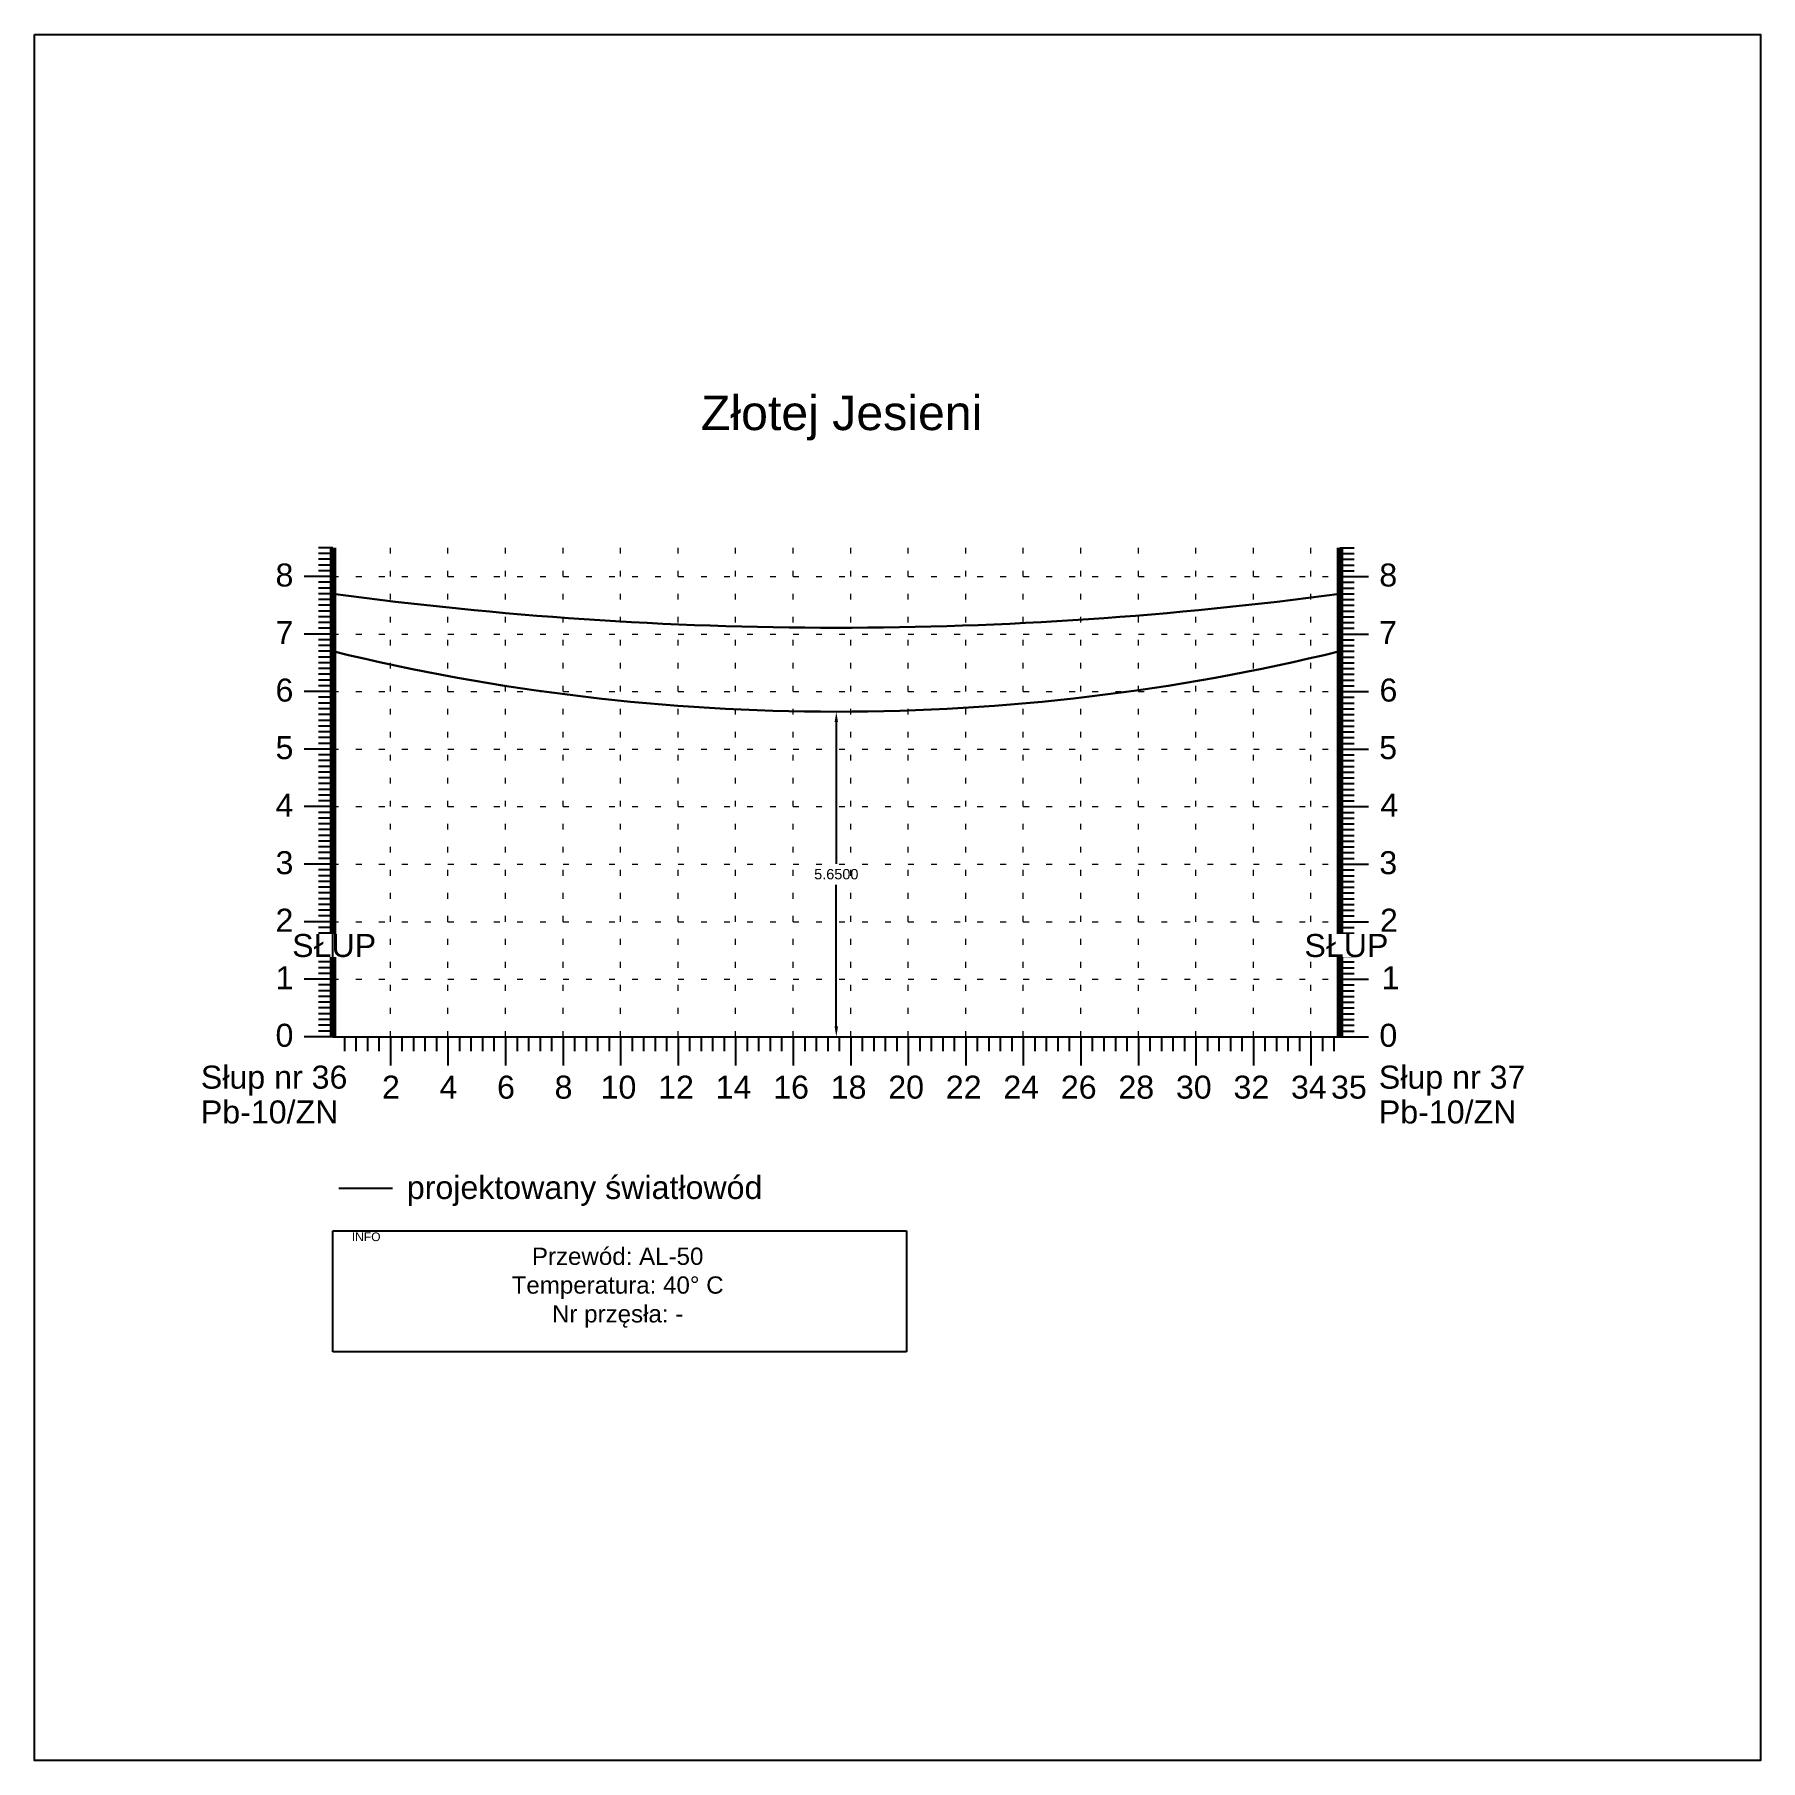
# Model space of a CAD drawing. Header units: metres. Extents: x -155 to 1812, y 681 to 886.
# Drawn here: x 714.54 to 744.54, y 770.52 to 800.52 of the extents above; entities that cross this region are included whole.
import ezdxf

# ---------------------------------------------------------------- set-up
doc = ezdxf.new("R2010")
doc.units = ezdxf.units.M
doc.header["$MEASUREMENT"] = 0
doc.linetypes.add('ACAD_ISO07W100', pattern=[3, 0, -3])
doc.layers.add('ramka', color=7, linetype='Continuous', plot=False)
doc.styles.get("Standard").update_dxf_attribs({"font": 'arial.ttf'})
doc.dimstyles.get("Standard").update_dxf_attribs({"dimtxt": 0.18, "dimasz": 0.18, "dimexe": 0.18, "dimexo": 0.0625, "dimgap": 0.09, "dimtad": 0, "dimtih": 1, "dimtoh": 1, "dimdec": 4, "dimzin": 0, "dimdsep": 46, "dimtxsty": 'Standard', "dimcen": 0.09, "dimadec": 0, "dimazin": 0, "dimtfac": 1, "dimtdec": 4, "dimtofl": 0, "dimtmove": 0, "dimatfit": 3, "dimfxl": 1, "dimtolj": 1, "dimtzin": 0, "dimarcsym": 0})

msp = doc.modelspace()

# ---------------------------------------------------------------- texts
for s, p in [('8', (718.73188, 790.92711)), ('8', (737.91753, 790.92711)), ('7', (718.73188, 789.92711)), ('7', (737.91453, 789.92711)), ('6', (718.73188, 788.92711)), ('6', (737.92026, 788.92711)), ('5', (718.73188, 787.92711)), ('5', (737.9148, 787.92711)), ('4', (718.73188, 786.92711)), ('4', (737.93554, 786.92711)), ('3', (718.73188, 785.92711)), ('3', (737.91753, 785.92711)), ('2', (718.73188, 784.92711)), ('2', (737.92872, 784.92711)), ('1', (718.73188, 783.92711)), ('1', (737.95737, 783.92711)), ('0', (718.73188, 782.92711)), ('0', (737.91917, 782.92711)), ('Słup nr 36', (717.43389, 782.19929)), ('2', (720.58233, 782.02553)), ('4', (721.58233, 782.02553)), ('6', (722.58233, 782.02553)), ('8', (723.58233, 782.02553)), ('10', (724.38233, 782.02553)), ('12', (725.38233, 782.02553)), ('14', (726.38233, 782.02553)), ('16', (727.38233, 782.02553)), ('18', (728.38233, 782.02553)), ('20', (729.38233, 782.02553)), ('22', (730.38233, 782.02553)), ('24', (731.38233, 782.02553)), ('26', (732.38233, 782.02553)), ('28', (733.38233, 782.02553)), ('30', (734.38233, 782.02553)), ('32', (735.38233, 782.02553)), ('34', (736.38233, 782.02553)), ('35', (737.0782, 782.02553)), ('Słup nr 37', (737.90954, 782.19929)), ('Pb-10/ZN', (717.43389, 781.5944)), ('Pb-10/ZN', (737.90954, 781.5944)), ('projektowany światłowód', (721.01404, 780.28122))]:
    msp.add_text(s, height=0.4).set_placement(p)
at = {"lineweight": 25}
msp.add_text('INFO', height=0.15, dxfattribs=at).set_placement((720.05716, 779.5495))
at = {"lineweight": 25, "insert": (728.57184, 793.8556), "char_height": 0.6, "width": 10.8861814, "attachment_point": 5}
msp.add_mtext('Złotej Jesieni', dxfattribs=at)
at = {"lineweight": 25, "insert": (724.67828, 778.74055), "char_height": 0.3, "attachment_point": 5}
msp.add_mtext_dynamic_manual_height_columns('\\pxqc;Przewód: AL-50\\PTemperatura: 40%%D C\\PNr przęsła: - ', width=9.8982731, gutter_width=2, heights=[2.4489], dxfattribs=at)

# ---------------------------------------------------------------- blocks, each defined once
blk = doc.blocks.new('*D334')
at = {"color": 0, "lineweight": -2}
for p, q in [((728.417, 788.751), (728.299, 788.751)), ((728.479, 788.571), (728.479, 786.108)), ((728.479, 783.281), (728.479, 785.744)), ((722.392, 783.101), (728.659, 783.101))]:
    blk.add_line(p, q, dxfattribs=at)
at = {"color": 0}
for points in [[(728.509, 788.571), (728.449, 788.571), (728.479, 788.751)], [(728.449, 783.281), (728.509, 783.281), (728.479, 783.101)]]:
    blk.add_solid(points, dxfattribs=at)
at = {"layer": 'Defpoints', "color": 0}
for p in [(728.479, 788.751), (722.329, 783.101), (728.479, 783.101)]:
    blk.add_point(p, dxfattribs=at)
at = {"color": 0, "lineweight": 25, "insert": (728.479, 785.926), "char_height": 0.18, "attachment_point": 5}
blk.add_mtext('\\A1;5.6500', dxfattribs=at)

# ---------------------------------------------------------------- dimensions: what is measured, and where the dimension line sits
at = {"lineweight": 25}
dim = msp.add_linear_dim(base=(728.47914, 783.1012), p1=(728.47914, 788.7512), p2=(722.32914, 783.1012), angle=90, dimstyle='Standard', dxfattribs=at)
dim.commit()
dim.dimension.update_dxf_attribs({"geometry": '*D334', "text_midpoint": (728.47914, 785.9262)})

# ---------------------------------------------------------------- linework, layer by layer
for p, q in [((719.72914, 791.6012), (719.47914, 791.6012)), ((719.72914, 791.5012), (719.47914, 791.5012)), ((719.72914, 791.4012), (719.47914, 791.4012)), ((719.72914, 791.6012), (719.72914, 783.1012)), ((737.22914, 791.6012), (737.22914, 783.1012)), ((737.22914, 791.6012), (737.47914, 791.6012)), ((737.22914, 791.5012), (737.47914, 791.5012)), ((737.22914, 791.4012), (737.47914, 791.4012)), ((719.72914, 791.1012), (719.22914, 791.1012)), ((719.72914, 791.1012), (719.22914, 791.1012)), ((719.72914, 791.3012), (719.47914, 791.3012)), ((719.72914, 791.2012), (719.47914, 791.2012)), ((737.22914, 791.3012), (737.47914, 791.3012)), ((737.22914, 791.2012), (737.47914, 791.2012)), ((737.22914, 791.1012), (737.72914, 791.1012)), ((737.22914, 791.1012), (737.72914, 791.1012)), ((719.72914, 791.0012), (719.47914, 791.0012)), ((719.72914, 790.9012), (719.47914, 790.9012)), ((719.72914, 790.8012), (719.47914, 790.8012)), ((737.22914, 791.0012), (737.47914, 791.0012)), ((737.22914, 790.9012), (737.47914, 790.9012)), ((737.22914, 790.8012), (737.47914, 790.8012)), ((719.72914, 790.7012), (719.47914, 790.7012)), ((719.72914, 790.6012), (719.47914, 790.6012)), ((719.72914, 790.5012), (719.47914, 790.5012)), ((737.22914, 790.7012), (737.47914, 790.7012)), ((737.22914, 790.6012), (737.47914, 790.6012)), ((737.22914, 790.5012), (737.47914, 790.5012)), ((719.72914, 790.4012), (719.47914, 790.4012)), ((719.72914, 790.3012), (719.47914, 790.3012)), ((719.72914, 790.2012), (719.47914, 790.2012)), ((737.22914, 790.4012), (737.47914, 790.4012)), ((737.22914, 790.3012), (737.47914, 790.3012)), ((737.22914, 790.2012), (737.47914, 790.2012)), ((719.72914, 790.1012), (719.22914, 790.1012)), ((719.72914, 790.1012), (719.22914, 790.1012)), ((719.72914, 790.0012), (719.47914, 790.0012)), ((719.72914, 789.9012), (719.47914, 789.9012)), ((737.22914, 790.1012), (737.72914, 790.1012)), ((737.22914, 790.1012), (737.72914, 790.1012)), ((737.22914, 790.0012), (737.47914, 790.0012)), ((737.22914, 789.9012), (737.47914, 789.9012)), ((719.72914, 789.8012), (719.47914, 789.8012)), ((719.72914, 789.7012), (719.47914, 789.7012)), ((719.72914, 789.6012), (719.47914, 789.6012)), ((737.22914, 789.8012), (737.47914, 789.8012)), ((737.22914, 789.7012), (737.47914, 789.7012)), ((737.22914, 789.6012), (737.47914, 789.6012)), ((719.72914, 789.5012), (719.47914, 789.5012)), ((719.72914, 789.4012), (719.47914, 789.4012)), ((719.72914, 789.3012), (719.47914, 789.3012)), ((737.22914, 789.5012), (737.47914, 789.5012)), ((737.22914, 789.4012), (737.47914, 789.4012)), ((737.22914, 789.3012), (737.47914, 789.3012)), ((719.72914, 789.1012), (719.22914, 789.1012)), ((719.72914, 789.1012), (719.22914, 789.1012)), ((719.72914, 789.2012), (719.47914, 789.2012)), ((719.72914, 789.0012), (719.47914, 789.0012)), ((737.22914, 789.2012), (737.47914, 789.2012)), ((737.22914, 789.1012), (737.72914, 789.1012)), ((737.22914, 789.1012), (737.72914, 789.1012)), ((737.22914, 789.0012), (737.47914, 789.0012)), ((719.72914, 788.9012), (719.47914, 788.9012)), ((719.72914, 788.8012), (719.47914, 788.8012)), ((719.72914, 788.7012), (719.47914, 788.7012)), ((737.22914, 788.9012), (737.47914, 788.9012)), ((737.22914, 788.8012), (737.47914, 788.8012)), ((737.22914, 788.7012), (737.47914, 788.7012)), ((719.72914, 788.6012), (719.47914, 788.6012)), ((719.72914, 788.5012), (719.47914, 788.5012)), ((719.72914, 788.4012), (719.47914, 788.4012)), ((737.22914, 788.6012), (737.47914, 788.6012)), ((737.22914, 788.5012), (737.47914, 788.5012)), ((737.22914, 788.4012), (737.47914, 788.4012)), ((719.72914, 788.1012), (719.22914, 788.1012)), ((719.72914, 788.1012), (719.22914, 788.1012)), ((719.72914, 788.3012), (719.47914, 788.3012)), ((719.72914, 788.2012), (719.47914, 788.2012)), ((737.22914, 788.3012), (737.47914, 788.3012)), ((737.22914, 788.2012), (737.47914, 788.2012)), ((737.22914, 788.1012), (737.72914, 788.1012)), ((737.22914, 788.1012), (737.72914, 788.1012)), ((719.72914, 788.0012), (719.47914, 788.0012)), ((719.72914, 787.9012), (719.47914, 787.9012)), ((719.72914, 787.8012), (719.47914, 787.8012)), ((737.22914, 788.0012), (737.47914, 788.0012)), ((737.22914, 787.9012), (737.47914, 787.9012)), ((737.22914, 787.8012), (737.47914, 787.8012)), ((719.72914, 787.7012), (719.47914, 787.7012)), ((719.72914, 787.6012), (719.47914, 787.6012)), ((719.72914, 787.5012), (719.47914, 787.5012)), ((737.22914, 787.7012), (737.47914, 787.7012)), ((737.22914, 787.6012), (737.47914, 787.6012)), ((737.22914, 787.5012), (737.47914, 787.5012)), ((719.72914, 787.4012), (719.47914, 787.4012)), ((719.72914, 787.3012), (719.47914, 787.3012)), ((719.72914, 787.2012), (719.47914, 787.2012)), ((737.22914, 787.4012), (737.47914, 787.4012)), ((737.22914, 787.3012), (737.47914, 787.3012)), ((737.22914, 787.2012), (737.47914, 787.2012)), ((719.72914, 787.1012), (719.22914, 787.1012)), ((719.72914, 787.1012), (719.22914, 787.1012)), ((719.72914, 787.0012), (719.47914, 787.0012)), ((719.72914, 786.9012), (719.47914, 786.9012)), ((737.22914, 787.1012), (737.72914, 787.1012)), ((737.22914, 787.1012), (737.72914, 787.1012)), ((737.22914, 787.0012), (737.47914, 787.0012)), ((737.22914, 786.9012), (737.47914, 786.9012)), ((719.72914, 786.8012), (719.47914, 786.8012)), ((719.72914, 786.7012), (719.47914, 786.7012)), ((719.72914, 786.6012), (719.47914, 786.6012)), ((737.22914, 786.8012), (737.47914, 786.8012)), ((737.22914, 786.7012), (737.47914, 786.7012)), ((737.22914, 786.6012), (737.47914, 786.6012)), ((719.72914, 786.5012), (719.47914, 786.5012)), ((719.72914, 786.4012), (719.47914, 786.4012)), ((719.72914, 786.3012), (719.47914, 786.3012)), ((737.22914, 786.5012), (737.47914, 786.5012)), ((737.22914, 786.4012), (737.47914, 786.4012)), ((737.22914, 786.3012), (737.47914, 786.3012)), ((719.72914, 786.1012), (719.22914, 786.1012)), ((719.72914, 786.1012), (719.22914, 786.1012)), ((719.72914, 786.2012), (719.47914, 786.2012)), ((719.72914, 786.0012), (719.47914, 786.0012)), ((737.22914, 786.2012), (737.47914, 786.2012)), ((737.22914, 786.1012), (737.72914, 786.1012)), ((737.22914, 786.1012), (737.72914, 786.1012)), ((737.22914, 786.0012), (737.47914, 786.0012)), ((719.72914, 785.9012), (719.47914, 785.9012)), ((719.72914, 785.8012), (719.47914, 785.8012)), ((719.72914, 785.7012), (719.47914, 785.7012)), ((737.22914, 785.9012), (737.47914, 785.9012)), ((737.22914, 785.8012), (737.47914, 785.8012)), ((737.22914, 785.7012), (737.47914, 785.7012)), ((719.72914, 785.6012), (719.47914, 785.6012)), ((719.72914, 785.5012), (719.47914, 785.5012)), ((719.72914, 785.4012), (719.47914, 785.4012)), ((737.22914, 785.6012), (737.47914, 785.6012)), ((737.22914, 785.5012), (737.47914, 785.5012)), ((737.22914, 785.4012), (737.47914, 785.4012)), ((719.72914, 785.1012), (719.22914, 785.1012)), ((719.72914, 785.1012), (719.22914, 785.1012)), ((719.72914, 785.3012), (719.47914, 785.3012)), ((719.72914, 785.2012), (719.47914, 785.2012)), ((737.22914, 785.3012), (737.47914, 785.3012)), ((737.22914, 785.2012), (737.47914, 785.2012)), ((737.22914, 785.1012), (737.72914, 785.1012)), ((737.22914, 785.1012), (737.72914, 785.1012)), ((719.72914, 785.0012), (719.47914, 785.0012)), ((719.72914, 784.9012), (719.47914, 784.9012)), ((719.72914, 784.8012), (719.47914, 784.8012)), ((737.22914, 785.0012), (737.47914, 785.0012)), ((737.22914, 784.9012), (737.47914, 784.9012)), ((737.22914, 784.8012), (737.47914, 784.8012)), ((719.72914, 784.7012), (719.47914, 784.7012)), ((719.72914, 784.6012), (719.47914, 784.6012)), ((719.72914, 784.5012), (719.47914, 784.5012)), ((737.22914, 784.7012), (737.47914, 784.7012)), ((737.22914, 784.6012), (737.47914, 784.6012)), ((737.22914, 784.5012), (737.47914, 784.5012)), ((719.72914, 784.4012), (719.47914, 784.4012)), ((719.72914, 784.3012), (719.47914, 784.3012)), ((719.72914, 784.2012), (719.47914, 784.2012)), ((737.22914, 784.4012), (737.47914, 784.4012)), ((737.22914, 784.3012), (737.47914, 784.3012)), ((737.22914, 784.2012), (737.47914, 784.2012)), ((719.72914, 784.1012), (719.22914, 784.1012)), ((719.72914, 784.1012), (719.22914, 784.1012)), ((719.72914, 784.0012), (719.47914, 784.0012)), ((719.72914, 783.9012), (719.47914, 783.9012)), ((737.22914, 784.1012), (737.72914, 784.1012)), ((737.22914, 784.1012), (737.72914, 784.1012)), ((737.22914, 784.0012), (737.47914, 784.0012)), ((737.22914, 783.9012), (737.47914, 783.9012)), ((719.72914, 783.8012), (719.47914, 783.8012)), ((719.72914, 783.7012), (719.47914, 783.7012)), ((719.72914, 783.6012), (719.47914, 783.6012)), ((737.22914, 783.8012), (737.47914, 783.8012)), ((737.22914, 783.7012), (737.47914, 783.7012)), ((737.22914, 783.6012), (737.47914, 783.6012)), ((719.72914, 783.5012), (719.47914, 783.5012)), ((719.72914, 783.4012), (719.47914, 783.4012)), ((719.72914, 783.3012), (719.47914, 783.3012)), ((737.22914, 783.5012), (737.47914, 783.5012)), ((737.22914, 783.4012), (737.47914, 783.4012)), ((737.22914, 783.3012), (737.47914, 783.3012)), ((719.72914, 783.1012), (719.22914, 783.1012)), ((719.72914, 783.2012), (719.47914, 783.2012)), ((719.72914, 783.1012), (719.47914, 783.1012)), ((719.72914, 783.1012), (737.72914, 783.1012)), ((719.92914, 783.1012), (719.92914, 782.8512)), ((720.12914, 783.1012), (720.12914, 782.8512)), ((720.32914, 783.1012), (720.32914, 782.8512)), ((720.52914, 783.1012), (720.52914, 782.8512)), ((720.72914, 783.1012), (720.72914, 782.6012)), ((720.92914, 783.1012), (720.92914, 782.8512)), ((721.12914, 783.1012), (721.12914, 782.8512)), ((721.32914, 783.1012), (721.32914, 782.8512)), ((721.52914, 783.1012), (721.52914, 782.8512)), ((721.72914, 783.1012), (721.72914, 782.6012)), ((721.92914, 783.1012), (721.92914, 782.8512)), ((722.12914, 783.1012), (722.12914, 782.8512)), ((722.32914, 783.1012), (722.32914, 782.8512)), ((722.52914, 783.1012), (722.52914, 782.8512)), ((722.72914, 783.1012), (722.72914, 782.6012)), ((722.92914, 783.1012), (722.92914, 782.8512)), ((723.12914, 783.1012), (723.12914, 782.8512)), ((723.32914, 783.1012), (723.32914, 782.8512)), ((723.52914, 783.1012), (723.52914, 782.8512)), ((723.72914, 783.1012), (723.72914, 782.6012)), ((723.92914, 783.1012), (723.92914, 782.8512)), ((724.12914, 783.1012), (724.12914, 782.8512)), ((724.32914, 783.1012), (724.32914, 782.8512)), ((724.52914, 783.1012), (724.52914, 782.8512)), ((724.72914, 783.1012), (724.72914, 782.6012)), ((724.92914, 783.1012), (724.92914, 782.8512)), ((725.12914, 783.1012), (725.12914, 782.8512)), ((725.32914, 783.1012), (725.32914, 782.8512)), ((725.52914, 783.1012), (725.52914, 782.8512)), ((725.72914, 783.1012), (725.72914, 782.6012)), ((725.92914, 783.1012), (725.92914, 782.8512)), ((726.12914, 783.1012), (726.12914, 782.8512)), ((726.32914, 783.1012), (726.32914, 782.8512)), ((726.52914, 783.1012), (726.52914, 782.8512)), ((726.72914, 783.1012), (726.72914, 782.6012)), ((726.92914, 783.1012), (726.92914, 782.8512)), ((727.12914, 783.1012), (727.12914, 782.8512)), ((727.32914, 783.1012), (727.32914, 782.8512)), ((727.52914, 783.1012), (727.52914, 782.8512)), ((727.72914, 783.1012), (727.72914, 782.6012)), ((727.92914, 783.1012), (727.92914, 782.8512)), ((728.12914, 783.1012), (728.12914, 782.8512)), ((728.32914, 783.1012), (728.32914, 782.8512)), ((728.52914, 783.1012), (728.52914, 782.8512)), ((728.72914, 783.1012), (728.72914, 782.6012)), ((728.92914, 783.1012), (728.92914, 782.8512)), ((729.12914, 783.1012), (729.12914, 782.8512)), ((729.32914, 783.1012), (729.32914, 782.8512)), ((729.52914, 783.1012), (729.52914, 782.8512)), ((729.72914, 783.1012), (729.72914, 782.6012)), ((729.92914, 783.1012), (729.92914, 782.8512)), ((730.12914, 783.1012), (730.12914, 782.8512)), ((730.32914, 783.1012), (730.32914, 782.8512)), ((730.52914, 783.1012), (730.52914, 782.8512)), ((730.72914, 783.1012), (730.72914, 782.6012)), ((730.92914, 783.1012), (730.92914, 782.8512)), ((731.12914, 783.1012), (731.12914, 782.8512)), ((731.32914, 783.1012), (731.32914, 782.8512)), ((731.52914, 783.1012), (731.52914, 782.8512)), ((731.72914, 783.1012), (731.72914, 782.6012)), ((731.92914, 783.1012), (731.92914, 782.8512)), ((732.12914, 783.1012), (732.12914, 782.8512)), ((732.32914, 783.1012), (732.32914, 782.8512)), ((732.52914, 783.1012), (732.52914, 782.8512)), ((732.72914, 783.1012), (732.72914, 782.6012)), ((732.92914, 783.1012), (732.92914, 782.8512)), ((733.12914, 783.1012), (733.12914, 782.8512)), ((733.32914, 783.1012), (733.32914, 782.8512)), ((733.52914, 783.1012), (733.52914, 782.8512)), ((733.72914, 783.1012), (733.72914, 782.6012)), ((733.92914, 783.1012), (733.92914, 782.8512)), ((734.12914, 783.1012), (734.12914, 782.8512)), ((734.32914, 783.1012), (734.32914, 782.8512)), ((734.52914, 783.1012), (734.52914, 782.8512)), ((734.72914, 783.1012), (734.72914, 782.6012)), ((734.92914, 783.1012), (734.92914, 782.8512)), ((735.12914, 783.1012), (735.12914, 782.8512)), ((735.32914, 783.1012), (735.32914, 782.8512)), ((735.52914, 783.1012), (735.52914, 782.8512)), ((735.72914, 783.1012), (735.72914, 782.6012)), ((735.92914, 783.1012), (735.92914, 782.8512)), ((736.12914, 783.1012), (736.12914, 782.8512)), ((736.32914, 783.1012), (736.32914, 782.8512)), ((736.52914, 783.1012), (736.52914, 782.8512)), ((736.72914, 783.1012), (736.72914, 782.6012)), ((736.92914, 783.1012), (736.92914, 782.8512)), ((737.12914, 783.1012), (737.12914, 782.8512)), ((737.22914, 783.2012), (737.47914, 783.2012)), ((737.22914, 783.1012), (737.72914, 783.1012)), ((737.22914, 783.1012), (737.47914, 783.1012))]:
    msp.add_line(p, q)
at = {"lineweight": 100}
for p, q in [((719.72914, 791.6012), (719.72914, 783.1012)), ((737.22914, 791.6012), (737.22914, 783.1012))]:
    msp.add_line(p, q, dxfattribs=at)
at = {"linetype": 'ACAD_ISO07W100', "lineweight": 15, "ltscale": 0.1}
for p, q in [((720.72914, 783.1012), (720.72914, 791.6012)), ((721.72914, 783.1012), (721.72914, 791.6012)), ((722.72914, 783.1012), (722.72914, 791.6012)), ((723.72914, 783.1012), (723.72914, 791.6012)), ((724.72914, 783.1012), (724.72914, 791.6012)), ((725.72914, 783.1012), (725.72914, 791.6012)), ((726.72914, 783.1012), (726.72914, 791.6012)), ((727.72914, 783.1012), (727.72914, 791.6012)), ((728.72914, 783.1012), (728.72914, 791.6012)), ((729.72914, 783.1012), (729.72914, 791.6012)), ((730.72914, 783.1012), (730.72914, 791.6012)), ((731.72914, 783.1012), (731.72914, 791.6012)), ((732.72914, 783.1012), (732.72914, 791.6012)), ((733.72914, 783.1012), (733.72914, 791.6012)), ((734.72914, 783.1012), (734.72914, 791.6012)), ((735.72914, 783.1012), (735.72914, 791.6012)), ((736.72914, 783.1012), (736.72914, 791.6012)), ((737.22914, 783.1012), (737.22914, 791.6012)), ((737.22914, 783.1012), (737.22914, 791.6012)), ((719.72914, 791.1012), (737.72914, 791.1012)), ((719.72914, 790.1012), (737.72914, 790.1012)), ((719.72914, 789.1012), (737.72914, 789.1012)), ((719.72914, 788.1012), (737.72914, 788.1012)), ((719.72914, 787.1012), (737.72914, 787.1012)), ((719.72914, 786.1012), (737.72914, 786.1012)), ((719.72914, 785.1012), (737.72914, 785.1012)), ((719.72914, 784.1012), (737.72914, 784.1012))]:
    msp.add_line(p, q, dxfattribs=at)
at = {"color": 3, "lineweight": 25}
msp.add_line((719.83469, 780.47098), (720.76528, 780.47098), dxfattribs=at)
at = {"lineweight": 25}
for p, q in [((719.72914, 779.73049), (729.70002, 779.73049)), ((719.72914, 777.62736), (719.72914, 779.73049)), ((729.70002, 779.73049), (729.70002, 777.62736)), ((729.70002, 777.62736), (719.72914, 777.62736))]:
    msp.add_line(p, q, dxfattribs=at)
msp.add_lwpolyline([(736.72914, 783.1012), (737.72914, 783.1012)], dxfattribs=at)
at = {"lineweight": 30}
msp.add_arc((728.47914, 855.38968), 65.17847, 262.2849332, 277.7150668, dxfattribs=at)
at = {"color": 3, "lineweight": 30}
msp.add_arc((728.47914, 825.73454), 36.98333, 256.314453, 283.685547, dxfattribs=at)
at = {"layer": 'ramka'}
for p, q in [((719.72914, 783.1012), (728.47914, 783.1012)), ((719.72914, 783.1012), (728.47914, 783.1012)), ((719.72914, 783.1012), (728.47914, 783.1012)), ((719.72914, 783.1012), (728.47914, 783.1012)), ((727.72914, 783.1012), (728.72914, 783.1012)), ((728.47914, 783.1012), (737.22914, 783.1012))]:
    msp.add_line(p, q, dxfattribs=at)

msp.set_redraw_order([(e.dxf.handle, doc.entitydb.next_handle()) for e in msp.query("TEXT MTEXT ATTDEF DIMENSION ARC_DIMENSION")])  # texts and dimensions are drawn at this point

# ---------------------------------------------------------------- next in the draw order: texts
at = {"lineweight": 18, "char_height": 0.4, "attachment_point": 1, "bg_fill": 3, "box_fill_scale": 1, "bg_fill_color": 256, "bg_fill_transparency": 0}
for insert in [(719.02104, 784.88741), (736.61592, 784.88741)]:
    msp.add_mtext_dynamic_manual_height_columns('SŁUP', width=1.5368437, gutter_width=2, heights=[-0.41364], dxfattribs=dict(at, insert=insert))

# ---------------------------------------------------------------- next in the draw order: linework, layer by layer
at = {"lineweight": 25}
msp.add_lwpolyline([(714.54271, 800.52182), (744.54271, 800.52182), (744.54271, 770.52182), (714.54271, 770.52182), (714.54271, 800.52182)], dxfattribs=at)
at = {"layer": 'ramka'}
msp.add_line((719.72914, 783.1012), (719.72914, 790.7112), dxfattribs=at)

doc.saveas('drawing.dxf')
